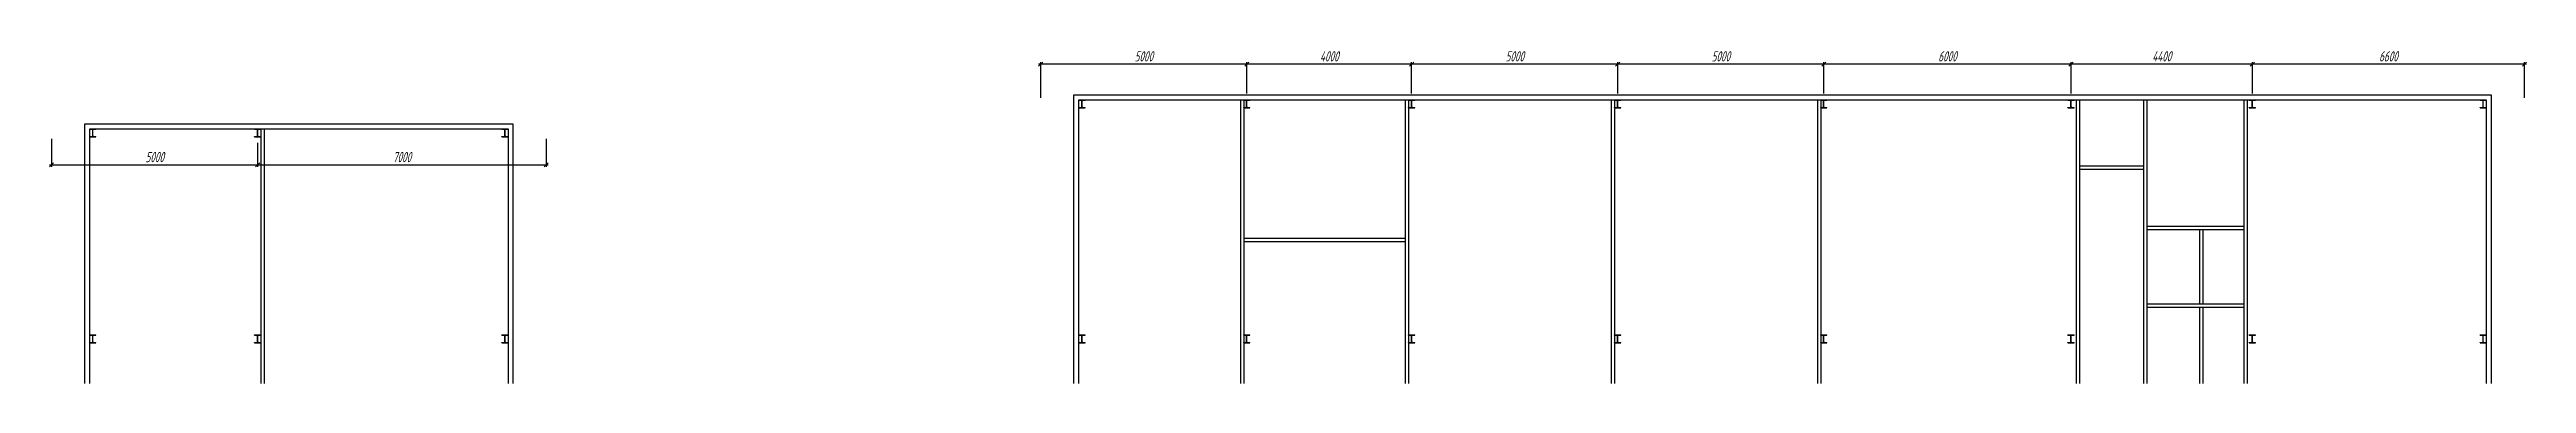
# Model space of a CAD drawing. Header units: millimetres. Extents: x -138350 to 909539, y -253833 to 111767.
# Drawn here: x -84515 to -24415, y -24985 to -16888 of the extents above; entities that cross this region are included whole.
import ezdxf

# ---------------------------------------------------------------- set-up
doc = ezdxf.new("R2010")
doc.units = ezdxf.units.MM
doc.linetypes.add('GOST2.303 5', pattern=[24, 20, -1.5, 1, -1.5])
doc.layers.add('03_Осевые', color=4, linetype='GOST2.303 5')
doc.layers.add('07_Непечатаемые', color=2, linetype='Continuous', plot=False)
for name, color, linetype, lineweight in [('_Размеры', 120, 'Continuous', 13), ('_Сендвичи', 230, 'Continuous', 30), ('выноска', 7, 'Continuous', 13)]:
    doc.layers.add(name, color=color, linetype=linetype, lineweight=lineweight)
doc.styles.add('СПДС_размеры', font='spdswin.shx', dxfattribs={"width": 0.8, "oblique": 15})
doc.dimstyles.new('СПДС', dxfattribs={"dimtxt": 2.5, "dimasz": 1, "dimexe": 0.5, "dimexo": 1.5, "dimtad": 1, "dimdec": 0, "dimtxsty": 'СПДС_размеры', "dimblk": 'OBLIQUE', "dimcen": 2.5, "dimdle": 0.5, "dimadec": 8, "dimazin": 0, "dimtfac": 1, "dimtdec": 0, "dimtix": 1, "dimtmove": 0, "dimatfit": 3, "dimfxl": 1, "dimarcsym": 0})

msp = doc.modelspace()

# ---------------------------------------------------------------- blocks, each defined once
blk = doc.blocks.new('*U266')
for p, q in [((-75, 194), (75, 194)), ((-75, 185), (-75, 194)), ((-75, 185), (-16, 185)), ((-75, 9), (-16, 9)), ((-75, 0), (-75, 9)), ((-75, 0), (75, 0)), ((-3, 22), (-3, 172)), ((3, 22), (3, 172)), ((16, 185), (75, 185)), ((16, 9), (75, 9)), ((75, 185), (75, 194)), ((75, 0), (75, 9))]:
    blk.add_line(p, q)
for centre, start, end in [((-16, 172), 0, 90), ((-16, 22), 270, 360), ((16, 172), 90, 180), ((16, 22), 180, 270)]:
    blk.add_arc(centre, 13, start, end)
at = {"layer": '03_Осевые'}
for p, q in [((-3, 97), (3, 97)), ((0, 0), (0, 194))]:
    blk.add_line(p, q, dxfattribs=at)
at = {"layer": '07_Непечатаемые'}
for p, q in [((-40, 0), (-40, 9)), ((-2.75, 144), (2.75, 144)), ((-2.75, 50), (2.75, 50)), ((40, 0), (40, 9))]:
    blk.add_line(p, q, dxfattribs=at)
blk = doc.blocks.new('_Oblique')
at = {"layer": 'выноска', "color": 0, "lineweight": -2}
blk.add_line((-0.5, -0.5), (0.5, 0.5), dxfattribs=at)
blk = doc.blocks.new('*D267')
at = {"layer": '_Размеры', "color": 0, "lineweight": -2, "ltscale": 100, "transparency": 16777216}
for p, q in [((-84465, -19055), (-84465, -19733)), ((-79465, -19152), (-79465, -19733)), ((-84515, -19683), (-79415, -19683))]:
    blk.add_line(p, q, dxfattribs=at)
at = {"layer": 'Defpoints', "color": 0, "ltscale": 100, "transparency": 16777216}
for p in [(-84465, -18905), (-79465, -19002), (-79465, -19683)]:
    blk.add_point(p, dxfattribs=at)
at = {"layer": '_Размеры', "color": 0, "lineweight": -2, "ltscale": 100, "transparency": 16777216, "xscale": 100, "yscale": 100, "zscale": 100, "rotation": 180}
blk.add_blockref('_Oblique', (-84465, -19683), dxfattribs=at)
at = {"layer": '_Размеры', "color": 0, "lineweight": -2, "ltscale": 100, "transparency": 16777216, "xscale": 100, "yscale": 100, "zscale": 100}
blk.add_blockref('_Oblique', (-79465, -19683), dxfattribs=at)
at = {"layer": '_Размеры', "color": 0, "ltscale": 100, "transparency": 16777216, "insert": (-81965, -19495.5), "char_height": 250, "attachment_point": 5, "style": 'СПДС_размеры'}
blk.add_mtext('5000', dxfattribs=at)
blk = doc.blocks.new('*D268')
at = {"layer": '_Размеры', "color": 0, "lineweight": -2, "ltscale": 100, "transparency": 16777216}
for p, q in [((-79465, -19152), (-79465, -19733)), ((-72465, -19055), (-72465, -19733)), ((-79515, -19683), (-72415, -19683))]:
    blk.add_line(p, q, dxfattribs=at)
at = {"layer": 'Defpoints', "color": 0, "ltscale": 100, "transparency": 16777216}
for p in [(-79465, -19002), (-72465, -18905), (-72465, -19683)]:
    blk.add_point(p, dxfattribs=at)
at = {"layer": '_Размеры', "color": 0, "lineweight": -2, "ltscale": 100, "transparency": 16777216, "xscale": 100, "yscale": 100, "zscale": 100, "rotation": 180}
blk.add_blockref('_Oblique', (-79465, -19683), dxfattribs=at)
at = {"layer": '_Размеры', "color": 0, "lineweight": -2, "ltscale": 100, "transparency": 16777216, "xscale": 100, "yscale": 100, "zscale": 100}
blk.add_blockref('_Oblique', (-72465, -19683), dxfattribs=at)
at = {"layer": '_Размеры', "color": 0, "ltscale": 100, "transparency": 16777216, "insert": (-75965, -19495.5), "char_height": 250, "attachment_point": 5, "style": 'СПДС_размеры'}
blk.add_mtext('7000', dxfattribs=at)
blk = doc.blocks.new('*D269')
at = {"layer": '_Размеры', "color": 0, "lineweight": -2, "ltscale": 100, "transparency": 16777216}
for p, q in [((-24415, -17240), (-31115, -17240)), ((-31065, -17955), (-31065, -17190)), ((-24465, -18055), (-24465, -17190))]:
    blk.add_line(p, q, dxfattribs=at)
at = {"layer": 'Defpoints', "color": 0, "ltscale": 100, "transparency": 16777216}
for p in [(-31065, -17240), (-31065, -18105), (-24465, -18205)]:
    blk.add_point(p, dxfattribs=at)
at = {"layer": '_Размеры', "color": 0, "lineweight": -2, "ltscale": 100, "transparency": 16777216, "xscale": 100, "yscale": 100, "zscale": 100, "rotation": 180}
blk.add_blockref('_Oblique', (-31065, -17240), dxfattribs=at)
at = {"layer": '_Размеры', "color": 0, "lineweight": -2, "ltscale": 100, "transparency": 16777216, "xscale": 100, "yscale": 100, "zscale": 100}
blk.add_blockref('_Oblique', (-24465, -17240), dxfattribs=at)
at = {"layer": '_Размеры', "color": 0, "ltscale": 100, "transparency": 16777216, "insert": (-27765, -17052.5), "char_height": 250, "attachment_point": 5, "style": 'СПДС_размеры'}
blk.add_mtext('6600', dxfattribs=at)
blk = doc.blocks.new('*D270')
at = {"layer": '_Размеры', "color": 0, "lineweight": -2, "ltscale": 100, "transparency": 16777216}
for p, q in [((-31015, -17240), (-35515, -17240)), ((-35465, -17955), (-35465, -17190)), ((-31065, -17955), (-31065, -17190))]:
    blk.add_line(p, q, dxfattribs=at)
at = {"layer": 'Defpoints', "color": 0, "ltscale": 100, "transparency": 16777216}
for p in [(-35465, -17240), (-35465, -18105), (-31065, -18105)]:
    blk.add_point(p, dxfattribs=at)
at = {"layer": '_Размеры', "color": 0, "lineweight": -2, "ltscale": 100, "transparency": 16777216, "xscale": 100, "yscale": 100, "zscale": 100, "rotation": 180}
blk.add_blockref('_Oblique', (-35465, -17240), dxfattribs=at)
at = {"layer": '_Размеры', "color": 0, "lineweight": -2, "ltscale": 100, "transparency": 16777216, "xscale": 100, "yscale": 100, "zscale": 100}
blk.add_blockref('_Oblique', (-31065, -17240), dxfattribs=at)
at = {"layer": '_Размеры', "color": 0, "ltscale": 100, "transparency": 16777216, "insert": (-33265, -17052.5), "char_height": 250, "attachment_point": 5, "style": 'СПДС_размеры'}
blk.add_mtext('4400', dxfattribs=at)
blk = doc.blocks.new('*D271')
at = {"layer": '_Размеры', "color": 0, "lineweight": -2, "ltscale": 100, "transparency": 16777216}
for p, q in [((-35415, -17240), (-41515, -17240)), ((-41465, -17955), (-41465, -17190)), ((-35465, -17955), (-35465, -17190))]:
    blk.add_line(p, q, dxfattribs=at)
at = {"layer": 'Defpoints', "color": 0, "ltscale": 100, "transparency": 16777216}
for p in [(-41465, -17240), (-41465, -18105), (-35465, -18105)]:
    blk.add_point(p, dxfattribs=at)
at = {"layer": '_Размеры', "color": 0, "lineweight": -2, "ltscale": 100, "transparency": 16777216, "xscale": 100, "yscale": 100, "zscale": 100, "rotation": 180}
blk.add_blockref('_Oblique', (-41465, -17240), dxfattribs=at)
at = {"layer": '_Размеры', "color": 0, "lineweight": -2, "ltscale": 100, "transparency": 16777216, "xscale": 100, "yscale": 100, "zscale": 100}
blk.add_blockref('_Oblique', (-35465, -17240), dxfattribs=at)
at = {"layer": '_Размеры', "color": 0, "ltscale": 100, "transparency": 16777216, "insert": (-38465, -17052.5), "char_height": 250, "attachment_point": 5, "style": 'СПДС_размеры'}
blk.add_mtext('6000', dxfattribs=at)
blk = doc.blocks.new('*D272')
at = {"layer": '_Размеры', "color": 0, "lineweight": -2, "ltscale": 100, "transparency": 16777216}
for p, q in [((-41415, -17240), (-46515, -17240)), ((-46465, -17955), (-46465, -17190)), ((-41465, -17955), (-41465, -17190))]:
    blk.add_line(p, q, dxfattribs=at)
at = {"layer": 'Defpoints', "color": 0, "ltscale": 100, "transparency": 16777216}
for p in [(-46465, -17240), (-46465, -18105), (-41465, -18105)]:
    blk.add_point(p, dxfattribs=at)
at = {"layer": '_Размеры', "color": 0, "lineweight": -2, "ltscale": 100, "transparency": 16777216, "xscale": 100, "yscale": 100, "zscale": 100, "rotation": 180}
blk.add_blockref('_Oblique', (-46465, -17240), dxfattribs=at)
at = {"layer": '_Размеры', "color": 0, "lineweight": -2, "ltscale": 100, "transparency": 16777216, "xscale": 100, "yscale": 100, "zscale": 100}
blk.add_blockref('_Oblique', (-41465, -17240), dxfattribs=at)
at = {"layer": '_Размеры', "color": 0, "ltscale": 100, "transparency": 16777216, "insert": (-43965, -17052.5), "char_height": 250, "attachment_point": 5, "style": 'СПДС_размеры'}
blk.add_mtext('5000', dxfattribs=at)
blk = doc.blocks.new('*D273')
at = {"layer": '_Размеры', "color": 0, "lineweight": -2, "ltscale": 100, "transparency": 16777216}
for p, q in [((-46415, -17240), (-51515, -17240)), ((-51465, -17955), (-51465, -17190)), ((-46465, -17955), (-46465, -17190))]:
    blk.add_line(p, q, dxfattribs=at)
at = {"layer": 'Defpoints', "color": 0, "ltscale": 100, "transparency": 16777216}
for p in [(-51465, -17240), (-51465, -18105), (-46465, -18105)]:
    blk.add_point(p, dxfattribs=at)
at = {"layer": '_Размеры', "color": 0, "lineweight": -2, "ltscale": 100, "transparency": 16777216, "xscale": 100, "yscale": 100, "zscale": 100, "rotation": 180}
blk.add_blockref('_Oblique', (-51465, -17240), dxfattribs=at)
at = {"layer": '_Размеры', "color": 0, "lineweight": -2, "ltscale": 100, "transparency": 16777216, "xscale": 100, "yscale": 100, "zscale": 100}
blk.add_blockref('_Oblique', (-46465, -17240), dxfattribs=at)
at = {"layer": '_Размеры', "color": 0, "ltscale": 100, "transparency": 16777216, "insert": (-48965, -17052.5), "char_height": 250, "attachment_point": 5, "style": 'СПДС_размеры'}
blk.add_mtext('5000', dxfattribs=at)
blk = doc.blocks.new('*D274')
at = {"layer": '_Размеры', "color": 0, "lineweight": -2, "ltscale": 100, "transparency": 16777216}
for p, q in [((-51415, -17240), (-55515, -17240)), ((-55465, -17955), (-55465, -17190)), ((-51465, -17955), (-51465, -17190))]:
    blk.add_line(p, q, dxfattribs=at)
at = {"layer": 'Defpoints', "color": 0, "ltscale": 100, "transparency": 16777216}
for p in [(-55465, -17240), (-55465, -18105), (-51465, -18105)]:
    blk.add_point(p, dxfattribs=at)
at = {"layer": '_Размеры', "color": 0, "lineweight": -2, "ltscale": 100, "transparency": 16777216, "xscale": 100, "yscale": 100, "zscale": 100, "rotation": 180}
blk.add_blockref('_Oblique', (-55465, -17240), dxfattribs=at)
at = {"layer": '_Размеры', "color": 0, "lineweight": -2, "ltscale": 100, "transparency": 16777216, "xscale": 100, "yscale": 100, "zscale": 100}
blk.add_blockref('_Oblique', (-51465, -17240), dxfattribs=at)
at = {"layer": '_Размеры', "color": 0, "ltscale": 100, "transparency": 16777216, "insert": (-53465, -17052.5), "char_height": 250, "attachment_point": 5, "style": 'СПДС_размеры'}
blk.add_mtext('4000', dxfattribs=at)
blk = doc.blocks.new('*D275')
at = {"layer": '_Размеры', "color": 0, "lineweight": -2, "ltscale": 100, "transparency": 16777216}
for p, q in [((-55415, -17240), (-60515, -17240)), ((-60465, -18055), (-60465, -17190)), ((-55465, -17955), (-55465, -17190))]:
    blk.add_line(p, q, dxfattribs=at)
at = {"layer": 'Defpoints', "color": 0, "ltscale": 100, "transparency": 16777216}
for p in [(-60465, -17240), (-60465, -18205), (-55465, -18105)]:
    blk.add_point(p, dxfattribs=at)
at = {"layer": '_Размеры', "color": 0, "lineweight": -2, "ltscale": 100, "transparency": 16777216, "xscale": 100, "yscale": 100, "zscale": 100, "rotation": 180}
blk.add_blockref('_Oblique', (-60465, -17240), dxfattribs=at)
at = {"layer": '_Размеры', "color": 0, "lineweight": -2, "ltscale": 100, "transparency": 16777216, "xscale": 100, "yscale": 100, "zscale": 100}
blk.add_blockref('_Oblique', (-55465, -17240), dxfattribs=at)
at = {"layer": '_Размеры', "color": 0, "ltscale": 100, "transparency": 16777216, "insert": (-57965, -17052.5), "char_height": 250, "attachment_point": 5, "style": 'СПДС_размеры'}
blk.add_mtext('5000', dxfattribs=at)

# ---------------------------------------------------------------- dimensions: what is measured, and where the dimension line sits
at = {"layer": '_Размеры', "ltscale": 100}
for base, p1, p2, picture, middle in [((-60465, -17240), (-55465, -18105), (-60465, -18205), '*D275', (-57965, -17052.5)), ((-55465, -17240), (-51465, -18105), (-55465, -18105), '*D274', (-53465, -17052.5)), ((-51465, -17240), (-46465, -18105), (-51465, -18105), '*D273', (-48965, -17052.5)), ((-46465, -17240), (-41465, -18105), (-46465, -18105), '*D272', (-43965, -17052.5)), ((-41465, -17240), (-35465, -18105), (-41465, -18105), '*D271', (-38465, -17052.5)), ((-35465, -17240), (-31065, -18105), (-35465, -18105), '*D270', (-33265, -17052.5)), ((-31065, -17240), (-24465, -18205), (-31065, -18105), '*D269', (-27765, -17052.5)), ((-79465, -19683), (-84465, -18905), (-79465, -19002), '*D267', (-81965, -19495.5)), ((-72465, -19683), (-79465, -19002), (-72465, -18905), '*D268', (-75965, -19495.5))]:
    dim = msp.add_linear_dim(base=base, p1=p1, p2=p2, dimstyle='СПДС', override={"dimscale": 100, "dimtix": 0, "dimtmove": 1}, dxfattribs=at)
    dim.commit()
    dim.dimension.update_dxf_attribs({"geometry": picture, "text_midpoint": middle})

# ---------------------------------------------------------------- linework, layer by layer
at = {"layer": '_Сендвичи', "color": 3, "ltscale": 100}
for p, q in [((-55620, -18105), (-55620, -24985)), ((-55540, -18105), (-55540, -24985)), ((-51620, -18105), (-51620, -24985)), ((-51540, -18105), (-51540, -24985)), ((-46620, -18105), (-46620, -24985)), ((-46540, -18105), (-46540, -24985)), ((-41620, -18105), (-41620, -24985)), ((-41540, -18105), (-41540, -24985)), ((-35340, -18105), (-35340, -24985)), ((-35260, -18105), (-35260, -24985)), ((-33710, -18105), (-33710, -24985)), ((-33630, -18105), (-33630, -24985)), ((-31270, -18105), (-31270, -24985)), ((-31190, -18105), (-31190, -24985)), ((-79390, -18808), (-79390, -24985)), ((-79310, -18808), (-79310, -24985)), ((-35260, -19705), (-33710, -19705)), ((-35260, -19785), (-33710, -19785)), ((-55540, -21465), (-51620, -21465)), ((-55540, -21545), (-51620, -21545)), ((-33630, -21175), (-31270, -21175)), ((-33630, -21255), (-31270, -21255)), ((-32350, -21255), (-32350, -23055)), ((-32270, -21255), (-32270, -23055)), ((-33630, -23055), (-31270, -23055)), ((-33630, -23135), (-31270, -23135)), ((-32350, -23135), (-32350, -24985)), ((-32270, -23135), (-32270, -24985))]:
    msp.add_line(p, q, dxfattribs=at)
at = {"layer": '_Сендвичи', "color": 4, "ltscale": 100}
for points in [[(-59660, -24985), (-59660, -17985), (-25270, -17985), (-25270, -24985)], [(-59540, -24985), (-59540, -18105), (-25390, -18105), (-25390, -24985)], [(-83660, -24985), (-83660, -18688), (-73270, -18688), (-73270, -24985)], [(-83540, -24985), (-83540, -18808), (-73390, -18808), (-73390, -24985)]]:
    msp.add_lwpolyline(points, dxfattribs=at)

# ---------------------------------------------------------------- block references
for p in [(-59465, -18299), (-55465, -18299), (-51465, -18299), (-46465, -18299), (-41465, -18299), (-35465, -18299), (-31065, -18299), (-25465, -18299), (-83465, -19002), (-79465, -19002), (-73465, -19002), (-83465, -24002), (-79465, -24002), (-73465, -24002), (-59465, -23999), (-55465, -23999), (-51465, -23999), (-46465, -23999), (-41465, -23999), (-35465, -23999), (-31065, -23999), (-25465, -23999)]:
    msp.add_blockref('*U266', p)

msp.set_redraw_order([(e.dxf.handle, doc.entitydb.next_handle()) for e in msp.query("TEXT MTEXT ATTDEF DIMENSION ARC_DIMENSION")])  # texts and dimensions are drawn at this point

doc.saveas('drawing.dxf')
